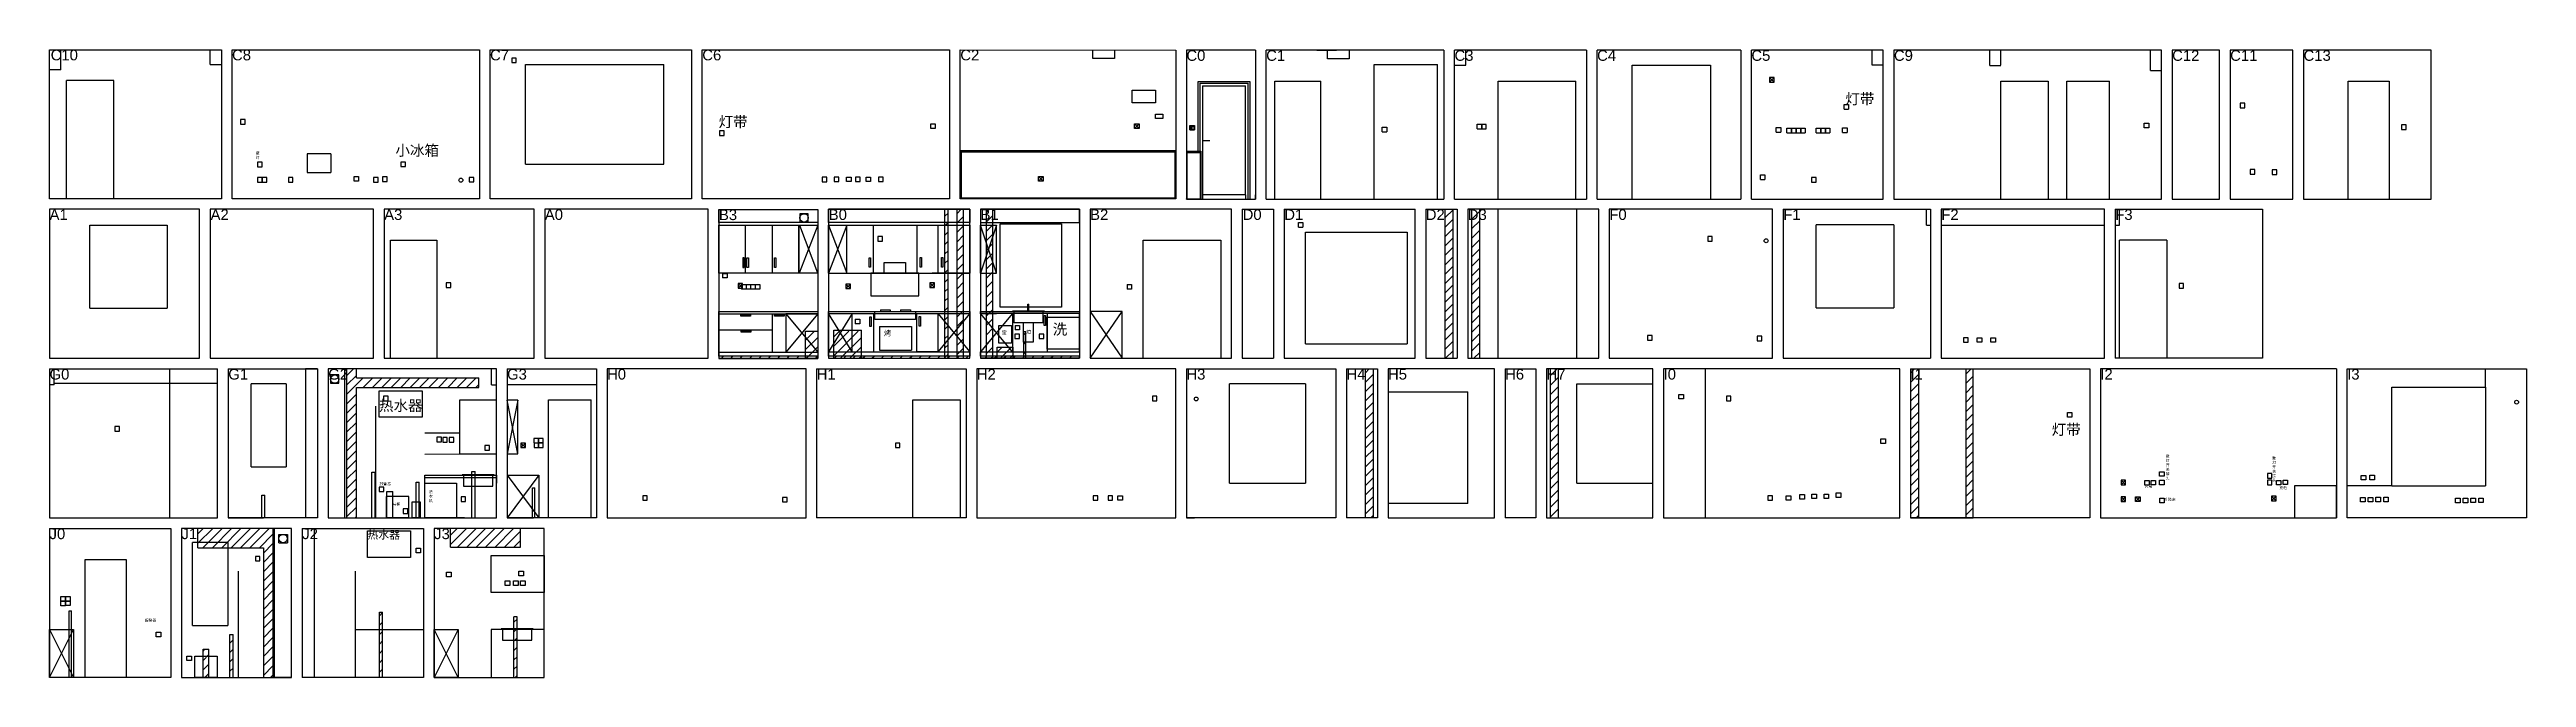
# Model space of a CAD drawing. Header units: inches. Extents: x -7.9 to 38.6, y 2.2 to 14.
import ezdxf

# ---------------------------------------------------------------- set-up
doc = ezdxf.new("R2010")
doc.units = ezdxf.units.IN
doc.header["$MEASUREMENT"] = 0
for name, color, linetype in [('A', 7, 'Continuous'), ('B', 7, 'Continuous'), ('B-d', 7, 'Continuous'), ('B-el', 7, 'Continuous'), ('C', 7, 'Continuous'), ('C-el', 7, 'Continuous'), ('D', 7, 'Continuous'), ('D-el', 7, 'Continuous'), ('F', 7, 'Continuous'), ('G', 7, 'Continuous'), ('G-d', 7, 'Continuous'), ('G-el', 7, 'Continuous'), ('H', 7, 'Continuous'), ('I', 7, 'Continuous'), ('I-el', 7, 'Continuous'), ('J', 7, 'Continuous'), ('J-d', 7, 'Continuous'), ('J-el', 7, 'Continuous')]:
    doc.layers.add(name, color=color, linetype=linetype)
doc.styles.get("Standard").update_dxf_attribs({"font": 'Arial.ttf'})
pattern_1 = [(45, (2.06, 0), (-0.0883883, 0.0883883), [])]

msp = doc.modelspace()

# ---------------------------------------------------------------- texts
at = {"layer": 'A', "char_height": 0.2, "attachment_point": 1}
for s, insert in [('A1', (-7.939, 11.028)), ('A2', (-4.912, 11.028)), ('A3', (-1.649, 11.028)), ('A0', (1.371, 11.028))]:
    msp.add_mtext_dynamic_manual_height_columns(s, width=0.10444, gutter_width=1, heights=[0], dxfattribs=dict(at, insert=insert))
at = {"layer": 'B', "char_height": 0.2, "attachment_point": 1}
for s, insert in [('B3', (4.644, 11.025)), ('B0', (6.708, 11.028)), ('B1', (9.561, 11.028)), ('B2', (11.621, 11.028))]:
    msp.add_mtext_dynamic_manual_height_columns(s, width=0.10444, gutter_width=1, heights=[0], dxfattribs=dict(at, insert=insert))
at = {"layer": 'B-d', "color": 3, "attachment_point": 1}
for s, width, insert, char_height in [('{\\fArial Unicode MS|b0|i0|c134|p0;洗}', 0.17371, (10.919, 8.874), 0.2), ('{\\fArial Unicode MS|b0|i0|c134|p0;烤}', 0.07559, (7.743, 8.75), 0.1)]:
    msp.add_mtext_dynamic_manual_height_columns(s, width=width, gutter_width=1, heights=[0], dxfattribs=dict(at, insert=insert, char_height=char_height))
at = {"layer": 'B-d', "color": 3, "char_height": 0.07, "attachment_point": 1}
for s, insert in [('{\\fArial Unicode MS|b0|i0|c134|p0;宝}', (9.956, 8.744)), ('{\\fArial Unicode MS|b0|i0|c134|p0;垃}', (10.418, 8.756))]:
    msp.add_mtext(s, dxfattribs=dict(at, insert=insert))
at = {"layer": 'C', "char_height": 0.2, "attachment_point": 1}
for s, insert in [('C10', (-7.918, 14.028)), ('C8', (-4.509, 14.028)), ('C7', (0.341, 14.028)), ('C6', (4.331, 14.028)), ('C2', (9.181, 14.028)), ('C0', (13.431, 14.019)), ('C1', (14.931, 14.019)), ('C3', (18.471, 14.019)), ('C4', (21.151, 14.019)), ('C5', (24.051, 14.019)), ('C9', (26.731, 14.019)), ('C12', (31.961, 14.019)), ('C11', (33.051, 14.019)), ('C13', (34.431, 14.019))]:
    msp.add_mtext_dynamic_manual_height_columns(s, width=0.10444, gutter_width=1, heights=[0], dxfattribs=dict(at, insert=insert))
at = {"layer": 'C-el', "color": 4, "char_height": 0.2, "attachment_point": 1}
for s, insert in [('{\\fArial Unicode MS|b0|i0|c134|p0;灯带}', (4.637, 12.774)), ('{\\fArial Unicode MS|b0|i0|c134|p0;小冰箱}', (-1.437, 12.236))]:
    msp.add_mtext(s, dxfattribs=dict(at, insert=insert))
at = {"layer": 'C-el', "color": 4, "insert": (-4.061, 12.109), "char_height": 0.05, "attachment_point": 1}
msp.add_mtext_dynamic_manual_height_columns('{\\fArial Unicode MS|b0|i0|c134|p0;壁灯}', width=0.04359, gutter_width=1, heights=[0], dxfattribs=at)
at = {"layer": 'D', "char_height": 0.2, "attachment_point": 1}
for s, insert in [('D0', (14.488, 11.028)), ('D1', (15.271, 11.028)), ('D2', (17.931, 11.028)), ('D3', (18.721, 11.028))]:
    msp.add_mtext_dynamic_manual_height_columns(s, width=0.10444, gutter_width=1, heights=[0], dxfattribs=dict(at, insert=insert))
at = {"layer": 'D-el', "color": 4, "insert": (25.816, 13.203), "char_height": 0.2, "attachment_point": 1}
msp.add_mtext('{\\fArial Unicode MS|b0|i0|c134|p0;灯带}', dxfattribs=at)
at = {"layer": 'F', "char_height": 0.2, "attachment_point": 1}
for s, insert in [('F0', (21.381, 11.028)), ('F1', (24.651, 11.028)), ('F2', (27.621, 11.028)), ('F3', (30.891, 11.028))]:
    msp.add_mtext_dynamic_manual_height_columns(s, width=0.10444, gutter_width=1, heights=[0], dxfattribs=dict(at, insert=insert))
at = {"layer": 'G', "char_height": 0.2, "attachment_point": 1}
for s, insert in [('G0', (-7.939, 8.028)), ('G1', (-4.579, 8.028)), ('G2', (-2.699, 8.028)), ('G3', (0.661, 8.028))]:
    msp.add_mtext_dynamic_manual_height_columns(s, width=0.10444, gutter_width=1, heights=[0], dxfattribs=dict(at, insert=insert))
at = {"layer": 'G-d', "color": 3, "attachment_point": 1}
for s, insert, char_height in [('{\\fArial Unicode MS|b0|i0|c134|p0;热水器}', (-1.745, 7.44), 0.2), ('{\\fArial Unicode MS|b0|i0|c134|p0;马桶}', (-1.489, 5.512), 0.05)]:
    msp.add_mtext(s, dxfattribs=dict(at, insert=insert, char_height=char_height))
at = {"layer": 'G-d', "color": 3, "insert": (-0.806, 5.742), "char_height": 0.05, "attachment_point": 1}
msp.add_mtext_dynamic_manual_height_columns('{\\fArial Unicode MS|b0|i0|c134|p0;洗衣机}', width=0.11918, gutter_width=1, heights=[0], dxfattribs=at)
at = {"layer": 'G-el', "color": 4, "insert": (-1.734, 5.894), "char_height": 0.05, "attachment_point": 1}
msp.add_mtext('{\\fArial Unicode MS|b0|i0|c134|p0;报警器}', dxfattribs=at)
at = {"layer": 'H', "char_height": 0.2, "attachment_point": 1}
for s, insert in [('H0', (2.541, 8.028)), ('H1', (6.481, 8.028)), ('H2', (9.491, 8.028)), ('H3', (13.431, 8.028)), ('H4', (16.441, 8.028)), ('H5', (17.221, 8.028)), ('H6', (19.421, 8.028)), ('H7', (20.201, 8.028))]:
    msp.add_mtext_dynamic_manual_height_columns(s, width=0.10444, gutter_width=1, heights=[0], dxfattribs=dict(at, insert=insert))
at = {"layer": 'I', "char_height": 0.2, "attachment_point": 1}
for s, insert in [('I0', (22.401, 8.028)), ('I1', (27.041, 8.028)), ('I2', (30.611, 8.028)), ('I3', (35.251, 8.028))]:
    msp.add_mtext_dynamic_manual_height_columns(s, width=0.10444, gutter_width=1, heights=[0], dxfattribs=dict(at, insert=insert))
at = {"layer": 'I-el', "color": 4, "attachment_point": 1}
for s, insert, char_height in [('{\\fArial Unicode MS|b0|i0|c134|p0;灯带}', (29.696, 6.989), 0.2), ('{\\fArial Unicode MS|b0|i0|c134|p0;充电}', (31.445, 5.844), 0.05), ('{\\fArial Unicode MS|b0|i0|c134|p0;升降床}', (31.813, 5.599), 0.05), ('{\\fArial Unicode MS|b0|i0|c134|p0;充电}', (33.976, 5.817), 0.05)]:
    msp.add_mtext(s, dxfattribs=dict(at, insert=insert, char_height=char_height))
at = {"layer": 'I-el', "color": 4, "char_height": 0.05, "attachment_point": 1}
for insert in [(31.842, 6.414), (33.843, 6.378)]:
    msp.add_mtext_dynamic_manual_height_columns('{\\fArial Unicode MS|b0|i0|c134|p0;壁灯开关接头}', width=0.01625, gutter_width=1, heights=[0], dxfattribs=dict(at, insert=insert))
at = {"layer": 'J', "char_height": 0.2, "attachment_point": 1}
for s, insert in [('J0', (-7.939, 5.028)), ('J1', (-5.459, 5.028)), ('J2', (-3.189, 5.028)), ('J3', (-0.709, 5.028))]:
    msp.add_mtext_dynamic_manual_height_columns(s, width=0.10444, gutter_width=1, heights=[0], dxfattribs=dict(at, insert=insert))
at = {"layer": 'J-d', "color": 3, "insert": (-1.964, 4.986), "char_height": 0.15, "attachment_point": 1}
msp.add_mtext('{\\fArial Unicode MS|b0|i0|c134|p0;热水器}', dxfattribs=at)
at = {"layer": 'J-el', "color": 4, "insert": (-6.146, 3.326), "char_height": 0.05, "attachment_point": 1}
msp.add_mtext('{\\fArial Unicode MS|b0|i0|c134|p0;报警器}', dxfattribs=at)

# ---------------------------------------------------------------- hatches: boundary and pattern name
at = {"layer": 'B'}
h = msp.add_hatch(dxfattribs=at)
h.set_pattern_fill('ANSI31', color=256)
h.set_pattern_definition(pattern_1)
h.paths.add_polyline_path([(8.951, 8.228), (8.951, 11.028), (8.891, 11.028), (8.891, 8.228)])
h.paths.add_polyline_path([(9.241, 11.028), (9.121, 11.028), (9.121, 8.228), (9.241, 8.228)])
h = msp.add_hatch(dxfattribs=at)
h.set_pattern_fill('ANSI31', color=256)
h.set_pattern_definition(pattern_1)
h.paths.add_polyline_path([(9.671, 8.228), (9.791, 8.228), (9.791, 11.028), (9.671, 11.028)])
h.paths.add_polyline_path([(9.492, 10.719), (9.933, 10.719), (9.933, 11.131), (9.492, 11.131)], flags=9)
h = msp.add_hatch(dxfattribs=at)
h.set_pattern_fill('ANSI31', color=256)
h.set_pattern_definition([(45, (-7.77713, -0.00363), (-0.08838835, 0.08838835), [])])
h.paths.add_polyline_path([(6.274, 8.225), (6.504, 8.225), (6.504, 8.735), (6.274, 8.735)])
h = msp.add_hatch(dxfattribs=at)
h.set_pattern_fill('ANSI31', color=256)
h.set_pattern_definition(pattern_1)
h.paths.add_polyline_path([(7.321, 8.738), (6.801, 8.738), (6.801, 8.228), (7.321, 8.228)])
h = msp.add_hatch(dxfattribs=at)
h.set_pattern_fill('ANSI31', color=256)
h.set_pattern_definition(pattern_1)
h.paths.add_polyline_path([(9.871, 8.438), (9.871, 8.228), (10.171, 8.228), (10.171, 8.438)])
h.paths.add_polyline_path([(10.371, 8.228), (10.411, 8.228), (10.411, 8.728), (10.371, 8.728)])
at = {"layer": 'B-d'}
h = msp.add_hatch(dxfattribs=at)
h.set_pattern_fill('ANSI31', color=1)
h.paths.add_polyline_path([(6.504, 8.265), (4.644, 8.265), (4.644, 8.225), (6.504, 8.225)])
h = msp.add_hatch(dxfattribs=at)
h.set_pattern_fill('ANSI31', color=1)
h.paths.add_polyline_path([(9.361, 8.228), (9.361, 8.268), (6.701, 8.268), (6.701, 8.228)])
h = msp.add_hatch(dxfattribs=at)
h.set_pattern_fill('ANSI31', color=1)
h.paths.add_polyline_path([(11.421, 8.268), (9.561, 8.268), (9.561, 8.228), (11.421, 8.228)])
at = {"layer": 'D'}
h = msp.add_hatch(dxfattribs=at)
h.set_pattern_fill('ANSI31', color=256)
h.paths.add_polyline_path([(18.446, 11.028), (18.296, 11.028), (18.296, 8.228), (18.371, 8.228), (18.446, 8.228)])
h = msp.add_hatch(dxfattribs=at)
h.set_pattern_fill('ANSI31', color=256)
h.paths.add_polyline_path([(18.946, 11.028), (18.796, 11.028), (18.796, 8.228), (18.946, 8.228)])
h.paths.add_polyline_path([(18.652, 10.719), (19.109, 10.719), (19.109, 11.131), (18.652, 11.131)], flags=9)
at = {"layer": 'G'}
h = msp.add_hatch(dxfattribs=at)
h.set_pattern_fill('ANSI31', color=256)
h.paths.add_polyline_path([(0.131, 7.858), (-2.169, 7.858), (-2.169, 8.028), (-2.349, 8.028), (-2.349, 5.228), (-2.169, 5.228), (-2.169, 7.678), (0.131, 7.678)])
at = {"layer": 'H'}
h = msp.add_hatch(dxfattribs=at)
h.set_pattern_fill('ANSI31', color=256)
h.paths.add_polyline_path([(16.946, 8.028), (16.796, 8.028), (16.796, 5.228), (16.946, 5.228)])
h = msp.add_hatch(dxfattribs=at)
h.set_pattern_fill('ANSI31', color=256)
h.paths.add_polyline_path([(20.426, 8.028), (20.276, 8.028), (20.276, 5.228), (20.426, 5.228)])
h.paths.add_polyline_path([(20.129, 7.719), (20.587, 7.719), (20.587, 8.131), (20.129, 8.131)], flags=9)
at = {"layer": 'I'}
h = msp.add_hatch(dxfattribs=at)
h.set_pattern_fill('ANSI31', color=6)
h.paths.add_polyline_path([(27.191, 8.028), (27.041, 8.028), (27.041, 5.228), (27.191, 5.228)])
h.paths.add_polyline_path([(28.221, 8.028), (28.081, 8.028), (28.081, 5.228), (28.221, 5.228)])
h.paths.add_polyline_path([(26.966, 7.719), (27.298, 7.719), (27.298, 8.131), (26.966, 8.131)], flags=9)
at = {"layer": 'J'}
h = msp.add_hatch(dxfattribs=at)
h.set_pattern_fill('ANSI31', color=256)
h.paths.add_polyline_path([(-3.739, 5.028), (-5.149, 5.028), (-5.149, 4.768), (-4.589, 4.768), (-4.589, 4.668), (-3.919, 4.668), (-3.919, 2.228), (-3.739, 2.228)])
h.paths.add_polyline_path([(-4.589, 4.768), (-5.149, 4.768), (-5.149, 4.668), (-4.589, 4.668)], flags=17)
h = msp.add_hatch(dxfattribs=at)
h.set_pattern_fill('ANSI31', color=256)
h.paths.add_polyline_path([(0.911, 5.028), (-0.399, 5.028), (-0.399, 4.678), (0.911, 4.678)])
h = msp.add_hatch(dxfattribs=at)
h.set_pattern_fill('ANSI31', color=256)
h.paths.add_polyline_path([(-1.679, 3.454), (-1.739, 3.454), (-1.739, 2.228), (-1.679, 2.228)])
h = msp.add_hatch(dxfattribs=at)
h.set_pattern_fill('ANSI31', color=256)
h.paths.add_polyline_path([(0.851, 3.367), (0.791, 3.367), (0.791, 2.228), (0.851, 2.228)])
h = msp.add_hatch(dxfattribs=at)
h.set_pattern_fill('ANSI31', color=256)
h.paths.add_polyline_path([(-4.489, 3.036), (-4.549, 3.036), (-4.549, 2.228), (-4.489, 2.228)])
h = msp.add_hatch(dxfattribs=at)
h.set_pattern_fill('ANSI31', color=256)
h.paths.add_polyline_path([(-4.944, 2.759), (-5.054, 2.759), (-5.054, 2.228), (-4.944, 2.228)])

# ---------------------------------------------------------------- linework, layer by layer
at = {"layer": 'A'}
for p, q in [((-5.119, 11.028), (-7.939, 11.028)), ((-7.939, 11.028), (-7.939, 8.228)), ((-7.179, 9.168), (-7.179, 10.728)), ((-7.179, 10.728), (-5.729, 10.728)), ((-5.729, 10.728), (-5.729, 9.168)), ((-5.119, 8.228), (-5.119, 11.028)), ((-1.849, 11.028), (-4.919, 11.028)), ((-4.919, 11.028), (-4.919, 8.228)), ((-1.849, 8.228), (-1.849, 11.028)), ((1.171, 11.028), (-1.649, 11.028)), ((-1.649, 11.028), (-1.649, 8.228)), ((1.171, 8.228), (1.171, 11.028)), ((4.441, 11.028), (1.371, 11.028)), ((1.371, 11.028), (1.371, 8.228)), ((4.441, 8.228), (4.441, 11.028)), ((-1.529, 8.228), (-1.529, 10.448)), ((-1.529, 10.448), (-0.659, 10.448)), ((-0.659, 10.448), (-0.659, 8.228)), ((-7.179, 9.168), (-5.729, 9.168)), ((-7.939, 8.228), (-5.119, 8.228)), ((-4.919, 8.228), (-1.849, 8.228)), ((-1.649, 8.228), (1.171, 8.228)), ((1.371, 8.228), (4.441, 8.228))]:
    msp.add_line(p, q, dxfattribs=at)
at = {"layer": 'A', "color": 1}
for p, q in [((-0.398, 9.644), (-0.484, 9.644)), ((-0.484, 9.644), (-0.484, 9.558)), ((-0.484, 9.558), (-0.398, 9.558)), ((-0.398, 9.558), (-0.398, 9.644))]:
    msp.add_line(p, q, dxfattribs=at)
at = {"layer": 'B'}
for p, q in [((4.644, 11.025), (6.504, 11.025)), ((4.644, 11.025), (4.644, 8.225)), ((6.324, 10.946), (6.164, 10.946)), ((6.164, 10.946), (6.164, 10.786)), ((6.164, 10.786), (6.324, 10.786)), ((6.324, 10.786), (6.324, 10.946)), ((6.504, 11.025), (6.504, 8.225)), ((9.361, 11.028), (6.701, 11.028)), ((6.701, 11.028), (6.701, 8.228)), ((8.891, 8.228), (8.891, 11.028)), ((8.951, 8.228), (8.951, 11.028)), ((9.121, 8.228), (9.121, 11.028)), ((9.241, 8.228), (9.241, 11.028)), ((9.361, 8.228), (9.361, 11.028)), ((9.561, 11.028), (11.421, 11.028)), ((9.561, 11.028), (9.561, 8.228)), ((9.671, 8.228), (9.671, 11.028)), ((9.791, 8.228), (9.791, 11.028)), ((9.931, 9.188), (9.931, 10.758)), ((9.931, 10.758), (11.081, 10.758)), ((11.081, 10.758), (11.081, 9.188)), ((11.421, 11.028), (11.421, 8.228)), ((14.281, 11.028), (11.621, 11.028)), ((11.621, 11.028), (11.621, 8.228)), ((14.281, 8.228), (14.281, 11.028)), ((12.621, 8.228), (12.621, 10.448)), ((12.621, 10.448), (14.081, 10.448)), ((14.081, 10.448), (14.081, 8.228)), ((11.081, 9.188), (9.931, 9.188)), ((6.274, 8.225), (6.274, 8.735)), ((6.274, 8.735), (6.504, 8.735)), ((6.801, 8.758), (7.321, 8.758)), ((6.801, 8.228), (6.801, 8.758)), ((7.321, 8.228), (7.321, 8.758)), ((9.871, 8.228), (9.871, 8.438)), ((9.871, 8.438), (10.171, 8.438)), ((10.171, 8.438), (10.171, 8.228)), ((10.371, 8.728), (10.371, 8.228)), ((10.411, 8.728), (10.371, 8.728)), ((10.411, 8.228), (10.411, 8.728)), ((6.504, 8.225), (4.644, 8.225)), ((6.701, 8.228), (9.361, 8.228)), ((11.421, 8.228), (9.561, 8.228)), ((11.621, 8.228), (14.281, 8.228))]:
    msp.add_line(p, q, dxfattribs=at)
at = {"layer": 'B', "color": 1}
for p, q in [((7.717, 10.514), (7.631, 10.514)), ((7.631, 10.514), (7.631, 10.428)), ((7.631, 10.428), (7.717, 10.428)), ((7.717, 10.428), (7.717, 10.514)), ((5.09, 9.631), (5.004, 9.631)), ((5.004, 9.631), (5.004, 9.545)), ((5.004, 9.545), (5.09, 9.545)), ((5.09, 9.545), (5.09, 9.631)), ((7.117, 9.624), (7.031, 9.624)), ((7.031, 9.624), (7.031, 9.538)), ((7.031, 9.538), (7.117, 9.538)), ((7.117, 9.538), (7.117, 9.624)), ((8.697, 9.644), (8.611, 9.644)), ((8.611, 9.644), (8.611, 9.558)), ((8.611, 9.558), (8.697, 9.558)), ((8.697, 9.558), (8.697, 9.644))]:
    msp.add_line(p, q, dxfattribs=at)
at = {"layer": 'B'}
msp.add_circle((6.244, 10.866), 0.08, dxfattribs=at)
at = {"layer": 'B-d'}
for p, q in [((4.644, 11.025), (6.504, 11.025)), ((4.644, 10.778), (4.644, 11.025)), ((6.504, 10.778), (4.644, 10.778)), ((4.644, 9.828), (4.644, 10.728)), ((4.644, 10.728), (6.504, 10.728)), ((5.144, 9.828), (5.144, 10.728)), ((5.144, 10.728), (5.644, 10.728)), ((5.644, 10.728), (5.644, 9.828)), ((6.144, 9.828), (6.144, 10.728)), ((6.154, 9.828), (6.154, 10.728)), ((6.504, 10.728), (6.154, 9.828)), ((6.504, 9.828), (6.164, 10.725)), ((6.504, 11.025), (6.504, 10.778)), ((6.504, 10.728), (6.504, 9.828)), ((6.701, 10.778), (6.701, 11.028)), ((6.701, 11.028), (9.361, 11.028)), ((9.361, 10.778), (6.701, 10.778)), ((6.701, 9.828), (6.701, 10.728)), ((6.701, 10.728), (9.361, 10.728)), ((7.051, 10.728), (6.701, 9.828)), ((6.701, 10.728), (7.051, 9.828)), ((7.051, 9.828), (7.051, 10.728)), ((7.551, 9.828), (7.551, 10.728)), ((8.361, 10.728), (8.361, 9.828)), ((8.761, 10.728), (8.761, 9.828)), ((9.361, 11.028), (9.361, 10.778)), ((9.361, 10.728), (9.361, 9.828)), ((11.421, 11.028), (9.561, 11.028)), ((9.561, 11.028), (9.561, 10.778)), ((9.561, 10.778), (11.421, 10.778)), ((9.561, 9.828), (9.561, 10.728)), ((9.561, 10.728), (9.861, 10.728)), ((9.861, 10.728), (9.561, 9.827)), ((9.861, 9.827), (9.561, 10.728)), ((9.861, 9.825), (9.861, 10.728)), ((11.421, 10.778), (11.421, 11.028)), ((6.504, 9.828), (4.644, 9.828)), ((5.091, 10.119), (5.091, 9.937)), ((5.118, 10.119), (5.091, 10.119)), ((5.091, 9.937), (5.118, 9.937)), ((5.118, 9.937), (5.118, 10.119)), ((5.17, 9.937), (5.17, 10.119)), ((5.17, 10.119), (5.197, 10.119)), ((5.197, 9.937), (5.17, 9.937)), ((5.197, 10.119), (5.197, 9.937)), ((5.689, 9.937), (5.689, 10.119)), ((5.689, 10.119), (5.716, 10.119)), ((5.716, 9.937), (5.689, 9.937)), ((5.716, 10.119), (5.716, 9.937)), ((6.701, 9.828), (9.361, 9.828)), ((7.465, 9.938), (7.465, 10.119)), ((7.465, 10.119), (7.492, 10.119)), ((7.492, 9.938), (7.465, 9.938)), ((7.492, 10.119), (7.492, 9.938)), ((8.426, 9.941), (8.426, 10.123)), ((8.426, 10.123), (8.453, 10.123)), ((8.453, 9.941), (8.426, 9.941)), ((8.453, 10.123), (8.453, 9.941)), ((9.051, 9.828), (8.651, 9.828)), ((8.827, 9.938), (8.827, 10.12)), ((8.827, 10.12), (8.854, 10.12)), ((8.854, 9.938), (8.827, 9.938)), ((8.854, 10.12), (8.854, 9.938)), ((9.361, 9.828), (9.051, 9.828)), ((9.561, 9.828), (9.861, 9.825)), ((4.644, 9.065), (4.644, 9.105)), ((4.644, 9.105), (6.504, 9.105)), ((4.644, 8.345), (4.644, 9.065)), ((4.644, 9.065), (6.504, 9.065)), ((4.644, 9.065), (4.644, 8.765)), ((5.057, 9.045), (5.239, 9.045)), ((5.057, 9.018), (5.057, 9.045)), ((5.239, 9.018), (5.057, 9.018)), ((5.239, 9.045), (5.239, 9.018)), ((5.644, 9.065), (5.644, 8.345)), ((5.687, 9.048), (5.868, 9.048)), ((5.687, 9.021), (5.687, 9.048)), ((5.868, 9.021), (5.687, 9.021)), ((5.868, 9.048), (5.868, 9.021)), ((6.504, 9.065), (5.904, 9.065)), ((5.904, 9.065), (5.904, 8.345)), ((6.504, 9.065), (5.904, 8.345)), ((5.904, 9.065), (6.504, 8.345)), ((6.504, 9.105), (6.504, 9.065)), ((6.504, 9.065), (6.504, 8.345)), ((6.701, 9.068), (6.701, 9.108)), ((6.701, 9.108), (9.361, 9.108)), ((6.701, 8.348), (6.701, 9.068)), ((6.701, 9.068), (9.361, 9.068)), ((7.151, 9.068), (6.701, 8.348)), ((7.151, 8.348), (6.701, 9.068)), ((7.151, 8.348), (7.151, 9.068)), ((7.481, 8.824), (7.481, 9.006)), ((7.481, 9.006), (7.508, 9.006)), ((7.508, 9.006), (7.508, 8.824)), ((7.551, 9.068), (7.551, 8.348)), ((8.361, 8.348), (8.361, 9.068)), ((8.407, 8.831), (8.407, 9.012)), ((8.407, 9.012), (8.434, 9.012)), ((8.434, 9.012), (8.434, 8.831)), ((8.761, 9.068), (8.761, 8.348)), ((9.361, 9.068), (8.761, 8.348)), ((8.761, 9.068), (9.361, 8.348)), ((9.361, 9.108), (9.361, 9.068)), ((9.361, 9.068), (9.361, 8.348)), ((9.561, 9.068), (9.561, 9.108)), ((9.561, 9.108), (11.421, 9.108)), ((11.421, 9.068), (9.561, 9.068)), ((9.561, 9.068), (9.561, 8.348)), ((9.561, 9.068), (9.861, 9.068)), ((10.161, 9.068), (9.561, 8.348)), ((10.161, 8.348), (9.561, 9.068)), ((10.161, 9.068), (10.161, 8.348)), ((10.757, 8.847), (10.757, 9.029)), ((10.757, 9.029), (10.784, 9.029)), ((10.784, 8.847), (10.757, 8.847)), ((10.784, 9.029), (10.784, 8.847)), ((10.813, 9.068), (10.813, 8.348)), ((11.421, 9.108), (11.421, 9.068)), ((11.421, 8.348), (11.421, 9.068)), ((12.221, 9.108), (11.621, 9.108)), ((11.621, 9.108), (11.621, 9.108)), ((11.621, 9.108), (11.621, 8.228)), ((11.621, 8.228), (12.221, 9.108)), ((11.621, 9.108), (12.221, 8.228)), ((12.221, 8.228), (12.221, 9.108)), ((4.644, 8.765), (5.644, 8.765)), ((5.062, 8.744), (5.243, 8.744)), ((5.062, 8.717), (5.062, 8.744)), ((5.243, 8.717), (5.062, 8.717)), ((5.243, 8.744), (5.243, 8.717)), ((7.508, 8.824), (7.481, 8.824)), ((8.434, 8.831), (8.407, 8.831)), ((4.644, 8.265), (4.644, 8.345)), ((4.644, 8.345), (6.504, 8.345)), ((6.504, 8.345), (6.504, 8.265)), ((6.701, 8.268), (6.701, 8.348)), ((6.701, 8.348), (9.361, 8.348)), ((8.761, 8.348), (8.361, 8.348)), ((9.361, 8.348), (9.361, 8.268)), ((9.561, 8.268), (9.561, 8.348)), ((9.561, 8.348), (11.421, 8.348)), ((11.421, 8.348), (11.421, 8.268)), ((11.621, 8.228), (12.221, 8.228))]:
    msp.add_line(p, q, dxfattribs=at)
at = {"layer": 'B-d', "color": 3}
for p, q in [((7.501, 9.829), (7.501, 9.399)), ((8.401, 9.829), (7.501, 9.829)), ((7.751, 9.829), (7.751, 10.029)), ((7.751, 10.029), (8.151, 10.029)), ((8.151, 10.029), (8.151, 9.829)), ((8.401, 9.399), (8.401, 9.829)), ((7.501, 9.399), (8.401, 9.399)), ((7.577, 9.107), (8.337, 9.107)), ((7.577, 8.957), (7.577, 9.107)), ((8.337, 8.957), (7.577, 8.957)), ((7.681, 9.136), (7.862, 9.136)), ((7.681, 9.136), (7.681, 9.107)), ((7.862, 9.136), (7.862, 9.107)), ((8.06, 9.136), (8.242, 9.136)), ((8.06, 9.136), (8.06, 9.107)), ((8.242, 9.136), (8.242, 9.107)), ((8.337, 9.107), (8.337, 8.957)), ((10.762, 9.112), (10.162, 9.112)), ((10.162, 9.112), (10.162, 9.109)), ((10.762, 9.109), (10.162, 9.109)), ((10.187, 9.109), (10.187, 8.897)), ((10.737, 8.897), (10.187, 8.897)), ((10.37, 8.898), (10.55, 8.898)), ((10.37, 8.528), (10.37, 8.898)), ((10.452, 9.112), (10.452, 9.247)), ((10.452, 9.247), (10.472, 9.247)), ((10.472, 9.112), (10.472, 9.247)), ((10.55, 8.898), (10.55, 8.528)), ((10.737, 8.897), (10.737, 9.109)), ((10.762, 9.109), (10.762, 9.112)), ((10.813, 9.002), (11.413, 9.002)), ((10.813, 8.402), (10.813, 9.002)), ((11.413, 9.002), (11.413, 8.402)), ((7.665, 8.828), (8.265, 8.828)), ((7.665, 8.828), (7.665, 8.378)), ((8.265, 8.828), (8.265, 8.378)), ((9.904, 8.844), (10.144, 8.844)), ((9.904, 8.514), (9.904, 8.844)), ((10.144, 8.514), (9.904, 8.514)), ((10.144, 8.844), (10.144, 8.514)), ((10.55, 8.528), (10.37, 8.528)), ((11.413, 8.402), (10.813, 8.402)), ((7.665, 8.378), (8.265, 8.378))]:
    msp.add_line(p, q, dxfattribs=at)
at = {"layer": 'B-d', "color": 1}
for p, q in [((6.504, 8.265), (4.644, 8.265)), ((4.644, 8.265), (4.644, 8.225)), ((4.644, 8.225), (6.504, 8.225)), ((6.504, 8.225), (6.504, 8.265)), ((9.361, 8.268), (6.701, 8.268)), ((6.701, 8.268), (6.701, 8.228)), ((6.701, 8.228), (9.361, 8.228)), ((9.361, 8.228), (9.361, 8.268)), ((11.421, 8.268), (9.561, 8.268)), ((9.561, 8.268), (9.561, 8.228)), ((9.561, 8.228), (11.421, 8.228)), ((11.421, 8.228), (11.421, 8.268))]:
    msp.add_line(p, q, dxfattribs=at)
at = {"layer": 'B-el', "color": 4}
for p, q in [((4.712, 9.824), (4.712, 9.738)), ((4.712, 9.824), (4.798, 9.824)), ((4.798, 9.824), (4.798, 9.738)), ((4.798, 9.738), (4.712, 9.738)), ((5.004, 9.631), (5.09, 9.545)), ((5.09, 9.631), (5.004, 9.545)), ((5.068, 9.616), (5.154, 9.616)), ((5.068, 9.616), (5.068, 9.53)), ((5.154, 9.53), (5.068, 9.53)), ((5.154, 9.616), (5.154, 9.53)), ((5.154, 9.616), (5.24, 9.616)), ((5.24, 9.53), (5.154, 9.53)), ((5.24, 9.616), (5.24, 9.53)), ((5.24, 9.616), (5.326, 9.616)), ((5.326, 9.53), (5.24, 9.53)), ((5.326, 9.616), (5.326, 9.53)), ((5.326, 9.616), (5.412, 9.616)), ((5.412, 9.53), (5.326, 9.53)), ((5.412, 9.616), (5.412, 9.53)), ((7.117, 9.624), (7.031, 9.538)), ((7.031, 9.624), (7.117, 9.538)), ((8.697, 9.644), (8.611, 9.558)), ((8.611, 9.644), (8.697, 9.558)), ((12.315, 9.614), (12.315, 9.528)), ((12.315, 9.614), (12.401, 9.614)), ((12.401, 9.528), (12.315, 9.528)), ((12.401, 9.614), (12.401, 9.528)), ((7.207, 8.964), (7.293, 8.964)), ((7.207, 8.964), (7.207, 8.878)), ((7.293, 8.878), (7.207, 8.878)), ((7.293, 8.964), (7.293, 8.878)), ((10.293, 8.684), (10.207, 8.684)), ((10.207, 8.684), (10.207, 8.598)), ((10.207, 8.598), (10.25, 8.598)), ((10.21, 8.846), (10.21, 8.76)), ((10.21, 8.846), (10.296, 8.846)), ((10.296, 8.76), (10.21, 8.76)), ((10.25, 8.598), (10.293, 8.598)), ((10.293, 8.598), (10.293, 8.684)), ((10.296, 8.846), (10.296, 8.76)), ((10.75, 8.684), (10.664, 8.684)), ((10.664, 8.684), (10.664, 8.598)), ((10.664, 8.598), (10.707, 8.598)), ((10.707, 8.598), (10.75, 8.598)), ((10.75, 8.598), (10.75, 8.684))]:
    msp.add_line(p, q, dxfattribs=at)
at = {"layer": 'C'}
for p, q in [((-7.939, 11.228), (-7.939, 14.028)), ((-7.939, 14.028), (-4.709, 14.028)), ((-7.729, 13.648), (-7.729, 14.028)), ((-4.919, 13.748), (-4.919, 14.028)), ((-4.709, 14.028), (-4.709, 11.228)), ((-4.509, 11.228), (-4.509, 14.028)), ((-4.509, 14.028), (0.141, 14.028)), ((0.141, 14.028), (0.141, 11.228)), ((0.341, 11.228), (0.341, 14.028)), ((0.341, 14.028), (4.131, 14.028)), ((4.131, 14.028), (4.131, 11.228)), ((4.331, 11.228), (4.331, 14.028)), ((4.331, 14.028), (8.981, 14.028)), ((8.981, 14.028), (8.981, 11.228)), ((9.181, 11.228), (9.181, 14.028)), ((9.181, 14.028), (13.231, 14.019)), ((11.671, 13.862), (11.671, 14.023)), ((12.081, 14.022), (12.081, 13.862)), ((13.231, 14.019), (13.231, 11.228)), ((14.731, 14.019), (13.431, 14.019)), ((13.431, 14.019), (13.431, 11.219)), ((14.731, 14.019), (14.731, 11.219)), ((14.931, 11.219), (14.931, 14.019)), ((18.271, 14.019), (14.931, 14.019)), ((15.881, 14.019), (16.251, 14.019)), ((16.081, 13.859), (16.081, 14.019)), ((16.491, 14.019), (16.491, 13.859)), ((18.271, 14.019), (18.271, 11.219)), ((18.471, 11.219), (18.471, 14.019)), ((20.951, 14.019), (18.471, 14.019)), ((18.681, 13.739), (18.681, 14.019)), ((20.951, 14.019), (20.951, 11.219)), ((21.151, 11.219), (21.151, 14.019)), ((23.851, 14.019), (21.151, 14.019)), ((23.851, 14.019), (23.851, 11.219)), ((24.051, 11.219), (24.051, 14.019)), ((26.531, 14.019), (24.051, 14.019)), ((26.321, 13.739), (26.321, 14.019)), ((26.531, 11.219), (26.531, 14.019)), ((31.761, 14.019), (26.731, 14.019)), ((26.731, 14.019), (26.731, 11.219)), ((28.531, 13.729), (28.531, 14.019)), ((28.741, 13.739), (28.741, 14.019)), ((31.551, 13.639), (31.551, 14.019)), ((31.761, 11.219), (31.761, 14.019)), ((32.851, 14.019), (31.961, 14.019)), ((31.961, 14.019), (31.961, 11.219)), ((32.851, 11.219), (32.851, 14.019)), ((34.231, 14.019), (33.051, 14.019)), ((33.051, 14.019), (33.051, 11.219)), ((34.231, 11.219), (34.231, 14.019)), ((36.831, 14.019), (34.431, 14.019)), ((34.431, 14.019), (34.431, 11.219)), ((36.831, 11.219), (36.831, 14.019)), ((-7.729, 13.648), (-7.939, 13.648)), ((-4.919, 13.748), (-4.709, 13.748)), ((1.011, 11.878), (1.011, 13.748)), ((1.011, 11.878), (1.011, 13.748)), ((1.011, 13.748), (3.611, 13.748)), ((3.611, 11.878), (3.611, 13.748)), ((12.081, 13.862), (11.671, 13.862)), ((16.491, 13.859), (16.081, 13.859)), ((16.961, 11.219), (16.961, 13.749)), ((16.961, 11.219), (16.961, 13.749)), ((16.961, 13.749), (18.151, 13.749)), ((18.151, 11.219), (18.151, 13.749)), ((18.471, 13.739), (18.681, 13.739)), ((21.811, 11.219), (21.811, 13.739)), ((21.811, 11.219), (21.811, 13.739)), ((21.811, 13.739), (23.281, 13.739)), ((23.281, 13.739), (23.281, 11.219)), ((26.531, 13.739), (26.321, 13.739)), ((28.531, 13.729), (28.741, 13.729)), ((31.551, 13.639), (31.761, 13.639)), ((-7.619, 11.228), (-7.619, 13.448)), ((-6.729, 13.448), (-7.619, 13.448)), ((-6.729, 11.228), (-6.729, 13.448)), ((12.411, 13.028), (12.411, 13.268)), ((12.411, 13.268), (12.851, 13.268)), ((12.851, 13.268), (12.851, 13.028)), ((13.651, 12.119), (13.651, 13.429)), ((13.651, 13.429), (14.621, 13.429)), ((14.621, 13.429), (14.621, 11.219)), ((15.091, 11.219), (15.091, 13.439)), ((15.091, 11.219), (15.091, 13.439)), ((15.091, 13.439), (15.961, 13.439)), ((15.961, 11.219), (15.961, 13.439)), ((19.291, 11.219), (19.291, 13.439)), ((19.291, 13.439), (20.751, 13.439)), ((20.751, 11.219), (20.751, 13.439)), ((28.741, 11.219), (28.741, 13.439)), ((28.741, 13.439), (29.631, 13.439)), ((29.631, 13.439), (29.631, 11.219)), ((29.981, 11.219), (29.981, 13.439)), ((29.981, 13.439), (30.781, 13.439)), ((30.781, 11.219), (30.781, 13.439)), ((35.271, 11.219), (35.271, 13.439)), ((35.271, 13.439), (36.041, 13.439)), ((36.041, 13.439), (36.041, 11.219)), ((12.851, 13.028), (12.411, 13.028)), ((13.231, 12.128), (9.181, 12.128)), ((13.431, 12.119), (13.701, 12.119)), ((13.701, 12.119), (13.701, 11.219)), ((1.011, 11.878), (3.611, 11.878)), ((13.231, 12.103), (9.181, 12.103)), ((9.196, 12.103), (9.196, 11.237)), ((13.216, 12.103), (13.216, 11.237)), ((13.431, 12.094), (13.701, 12.094)), ((13.44, 12.094), (13.44, 11.228)), ((13.692, 12.094), (13.692, 11.228)), ((-4.709, 11.228), (-7.939, 11.228)), ((0.141, 11.228), (-4.509, 11.228)), ((4.131, 11.228), (0.341, 11.228)), ((8.981, 11.228), (4.331, 11.228)), ((13.231, 11.237), (9.181, 11.237)), ((13.231, 11.228), (9.181, 11.228)), ((13.431, 11.219), (13.431, 11.228)), ((13.431, 11.228), (13.701, 11.228)), ((13.431, 11.219), (14.731, 11.219)), ((14.541, 11.299), (13.731, 11.299)), ((13.731, 11.299), (13.731, 11.219)), ((14.541, 11.299), (14.541, 11.219)), ((14.731, 11.219), (14.731, 11.299)), ((14.931, 11.219), (18.271, 11.219)), ((18.471, 11.219), (20.951, 11.219)), ((21.151, 11.219), (23.851, 11.219)), ((24.051, 11.219), (26.531, 11.219)), ((26.731, 11.219), (31.761, 11.219)), ((31.961, 11.219), (32.851, 11.219)), ((33.051, 11.219), (34.231, 11.219)), ((34.431, 11.219), (36.831, 11.219))]:
    msp.add_line(p, q, dxfattribs=at)
at = {"layer": 'C', "color": 1}
for p, q in [((24.477, 13.505), (24.391, 13.505)), ((24.391, 13.505), (24.391, 13.419)), ((24.477, 13.419), (24.477, 13.505)), ((24.391, 13.419), (24.477, 13.419)), ((8.625, 12.548), (8.625, 12.634)), ((8.625, 12.634), (8.711, 12.634)), ((8.711, 12.634), (8.711, 12.548)), ((12.455, 12.548), (12.455, 12.634)), ((12.455, 12.634), (12.541, 12.634)), ((12.541, 12.634), (12.541, 12.548)), ((12.851, 12.738), (12.851, 12.818)), ((12.851, 12.818), (12.991, 12.818)), ((12.991, 12.738), (12.851, 12.738)), ((12.991, 12.818), (12.991, 12.738)), ((19.067, 12.625), (18.981, 12.625)), ((18.981, 12.625), (18.981, 12.539)), ((19.067, 12.539), (19.067, 12.625)), ((31.435, 12.559), (31.435, 12.645)), ((31.435, 12.645), (31.521, 12.645)), ((31.521, 12.645), (31.521, 12.559)), ((36.357, 12.615), (36.271, 12.615)), ((36.271, 12.615), (36.271, 12.529)), ((36.357, 12.529), (36.357, 12.615)), ((8.711, 12.548), (8.625, 12.548)), ((12.541, 12.548), (12.455, 12.548)), ((18.981, 12.539), (19.067, 12.539)), ((31.521, 12.559), (31.435, 12.559)), ((36.271, 12.529), (36.357, 12.529)), ((-2.649, 12.068), (-3.099, 12.068)), ((-3.099, 12.068), (-3.099, 11.718)), ((-3.099, 11.718), (-2.649, 11.718)), ((-2.649, 12.068), (-2.649, 11.718)), ((-2.215, 11.558), (-2.215, 11.644)), ((-2.215, 11.644), (-2.129, 11.644)), ((-2.129, 11.644), (-2.129, 11.558)), ((10.651, 11.558), (10.651, 11.644)), ((10.651, 11.644), (10.737, 11.644)), ((10.737, 11.644), (10.737, 11.558)), ((-3.943, 11.624), (-4.029, 11.624)), ((-4.029, 11.624), (-4.029, 11.538)), ((-4.029, 11.538), (-3.943, 11.538)), ((-3.943, 11.538), (-3.943, 11.624)), ((-3.363, 11.624), (-3.449, 11.624)), ((-3.449, 11.624), (-3.449, 11.538)), ((-3.449, 11.538), (-3.363, 11.538)), ((-3.363, 11.538), (-3.363, 11.624)), ((-2.129, 11.558), (-2.215, 11.558)), ((-1.763, 11.624), (-1.849, 11.624)), ((-1.849, 11.624), (-1.849, 11.538)), ((-1.849, 11.538), (-1.763, 11.538)), ((-1.763, 11.538), (-1.763, 11.624)), ((7.041, 11.548), (7.041, 11.634)), ((7.041, 11.634), (7.127, 11.634)), ((7.127, 11.548), (7.041, 11.548)), ((7.127, 11.634), (7.127, 11.548)), ((7.299, 11.634), (7.213, 11.634)), ((7.213, 11.634), (7.213, 11.548)), ((7.213, 11.548), (7.299, 11.548)), ((7.299, 11.548), (7.299, 11.634)), ((7.409, 11.548), (7.409, 11.634)), ((7.409, 11.634), (7.495, 11.634)), ((7.495, 11.548), (7.409, 11.548)), ((7.495, 11.634), (7.495, 11.548)), ((7.731, 11.634), (7.645, 11.634)), ((7.645, 11.634), (7.645, 11.548)), ((7.645, 11.548), (7.731, 11.548)), ((7.731, 11.548), (7.731, 11.634)), ((10.737, 11.558), (10.651, 11.558)), ((25.267, 11.625), (25.181, 11.625)), ((25.181, 11.625), (25.181, 11.539)), ((25.181, 11.539), (25.267, 11.539)), ((25.267, 11.539), (25.267, 11.625))]:
    msp.add_line(p, q, dxfattribs=at)
at = {"layer": 'C', "color": 2}
for p, q in [((13.681, 13.399), (13.681, 12.119)), ((13.681, 13.399), (14.591, 13.399)), ((13.731, 13.349), (14.541, 13.349)), ((13.731, 13.349), (13.731, 11.299)), ((14.541, 11.299), (14.541, 13.349)), ((14.591, 11.219), (14.591, 13.399)), ((13.731, 12.319), (13.872, 12.319))]:
    msp.add_line(p, q, dxfattribs=at)
at = {"layer": 'C'}
msp.add_circle((-0.206, 11.576), 0.0375, dxfattribs=at)
at = {"layer": 'C-el', "color": 4}
for p, q in [((0.835, 13.871), (0.749, 13.871)), ((0.749, 13.871), (0.749, 13.785)), ((0.749, 13.785), (0.835, 13.785)), ((0.835, 13.785), (0.835, 13.871)), ((24.391, 13.505), (24.477, 13.419)), ((24.477, 13.505), (24.391, 13.419)), ((-4.264, 12.714), (-4.35, 12.714)), ((-4.35, 12.714), (-4.35, 12.628)), ((-4.35, 12.628), (-4.264, 12.628)), ((-4.264, 12.628), (-4.264, 12.714)), ((12.455, 12.634), (12.541, 12.548)), ((12.541, 12.634), (12.455, 12.548)), ((13.498, 12.519), (13.498, 12.605)), ((13.498, 12.605), (13.584, 12.605)), ((13.509, 12.59), (13.509, 12.527)), ((13.509, 12.59), (13.573, 12.59)), ((13.541, 12.527), (13.541, 12.59)), ((13.573, 12.59), (13.573, 12.527)), ((13.584, 12.605), (13.584, 12.519)), ((17.112, 12.487), (17.112, 12.573)), ((17.112, 12.573), (17.198, 12.573)), ((17.198, 12.573), (17.198, 12.487)), ((18.898, 12.54), (18.898, 12.626)), ((18.898, 12.626), (18.984, 12.626)), ((18.984, 12.626), (18.984, 12.54)), ((25.793, 12.91), (25.793, 12.996)), ((25.793, 12.996), (25.879, 12.996)), ((25.793, 12.91), (25.879, 12.91)), ((25.879, 12.996), (25.879, 12.91)), ((33.327, 13.021), (33.241, 13.021)), ((33.241, 13.021), (33.241, 12.935)), ((33.241, 12.935), (33.327, 12.935)), ((33.327, 12.935), (33.327, 13.021)), ((4.74, 12.504), (4.654, 12.504)), ((4.654, 12.504), (4.654, 12.418)), ((4.654, 12.418), (4.74, 12.418)), ((4.74, 12.418), (4.74, 12.504)), ((13.498, 12.519), (13.584, 12.519)), ((13.509, 12.527), (13.573, 12.527)), ((17.112, 12.487), (17.198, 12.487)), ((18.898, 12.54), (18.984, 12.54)), ((24.518, 12.478), (24.518, 12.564)), ((24.518, 12.564), (24.604, 12.564)), ((24.518, 12.478), (24.604, 12.478)), ((24.604, 12.564), (24.604, 12.478)), ((24.72, 12.467), (24.72, 12.553)), ((24.72, 12.553), (24.806, 12.553)), ((24.72, 12.467), (24.806, 12.467)), ((24.806, 12.553), (24.806, 12.467)), ((24.806, 12.467), (24.806, 12.553)), ((24.806, 12.553), (24.892, 12.553)), ((24.806, 12.467), (24.892, 12.467)), ((24.892, 12.553), (24.892, 12.467)), ((24.892, 12.467), (24.892, 12.553)), ((24.892, 12.553), (24.978, 12.553)), ((24.892, 12.467), (24.978, 12.467)), ((24.978, 12.553), (24.978, 12.467)), ((24.978, 12.467), (24.978, 12.553)), ((24.978, 12.553), (25.064, 12.553)), ((24.978, 12.467), (25.064, 12.467)), ((25.064, 12.553), (25.064, 12.467)), ((25.27, 12.467), (25.27, 12.553)), ((25.27, 12.553), (25.356, 12.553)), ((25.27, 12.467), (25.356, 12.467)), ((25.356, 12.553), (25.356, 12.467)), ((25.356, 12.467), (25.356, 12.553)), ((25.356, 12.553), (25.442, 12.553)), ((25.356, 12.467), (25.442, 12.467)), ((25.442, 12.553), (25.442, 12.467)), ((25.442, 12.467), (25.442, 12.553)), ((25.442, 12.553), (25.528, 12.553)), ((25.442, 12.467), (25.528, 12.467)), ((25.528, 12.553), (25.528, 12.467)), ((25.764, 12.473), (25.764, 12.559)), ((25.764, 12.559), (25.85, 12.559)), ((25.764, 12.473), (25.85, 12.473)), ((25.85, 12.559), (25.85, 12.473)), ((-3.944, 11.912), (-4.03, 11.912)), ((-4.03, 11.912), (-4.03, 11.826)), ((-4.03, 11.826), (-3.944, 11.826)), ((-3.944, 11.826), (-3.944, 11.912)), ((-1.247, 11.916), (-1.333, 11.916)), ((-1.333, 11.916), (-1.333, 11.83)), ((-1.333, 11.83), (-1.247, 11.83)), ((-1.247, 11.83), (-1.247, 11.916)), ((10.651, 11.644), (10.737, 11.558)), ((10.737, 11.644), (10.651, 11.558)), ((24.221, 11.591), (24.221, 11.677)), ((24.221, 11.677), (24.307, 11.677)), ((24.307, 11.677), (24.307, 11.591)), ((33.512, 11.774), (33.426, 11.774)), ((33.426, 11.774), (33.426, 11.688)), ((33.426, 11.688), (33.512, 11.688)), ((33.512, 11.688), (33.512, 11.774)), ((33.929, 11.769), (33.843, 11.769)), ((33.843, 11.769), (33.843, 11.683)), ((33.843, 11.683), (33.929, 11.683)), ((33.929, 11.683), (33.929, 11.769)), ((-3.857, 11.624), (-3.943, 11.624)), ((-3.943, 11.624), (-3.943, 11.538)), ((-3.943, 11.538), (-3.857, 11.538)), ((-3.857, 11.538), (-3.857, 11.624)), ((-1.592, 11.636), (-1.678, 11.636)), ((-1.678, 11.636), (-1.678, 11.55)), ((-1.678, 11.55), (-1.592, 11.55)), ((-1.592, 11.55), (-1.592, 11.636)), ((0.037, 11.629), (-0.049, 11.629)), ((-0.049, 11.629), (-0.049, 11.543)), ((-0.049, 11.543), (0.037, 11.543)), ((0.037, 11.543), (0.037, 11.629)), ((6.671, 11.632), (6.585, 11.632)), ((6.585, 11.632), (6.585, 11.546)), ((6.585, 11.546), (6.671, 11.546)), ((6.671, 11.546), (6.671, 11.632)), ((6.895, 11.635), (6.809, 11.635)), ((6.809, 11.635), (6.809, 11.549)), ((6.809, 11.549), (6.895, 11.549)), ((6.895, 11.549), (6.895, 11.635)), ((24.221, 11.591), (24.307, 11.591))]:
    msp.add_line(p, q, dxfattribs=at)
at = {"layer": 'D'}
for p, q in [((14.481, 11.028), (15.071, 11.028)), ((14.481, 11.028), (14.481, 8.228)), ((15.071, 11.028), (15.071, 8.228)), ((15.271, 11.028), (17.731, 11.028)), ((15.271, 11.028), (15.271, 8.228)), ((17.731, 8.228), (17.731, 11.028)), ((17.931, 11.028), (18.521, 11.028)), ((17.931, 11.028), (17.931, 8.228)), ((18.296, 8.228), (18.296, 11.028)), ((18.446, 8.228), (18.446, 11.028)), ((18.521, 11.028), (18.521, 8.228)), ((21.181, 11.028), (18.721, 11.028)), ((18.721, 11.028), (18.721, 8.228)), ((18.796, 8.228), (18.796, 11.028)), ((18.946, 8.228), (18.946, 11.028)), ((19.291, 8.228), (19.291, 11.028)), ((20.761, 11.028), (20.761, 8.228)), ((21.181, 8.228), (21.181, 11.028)), ((15.671, 8.498), (15.671, 10.598)), ((15.671, 10.598), (17.581, 10.598)), ((17.581, 10.598), (17.581, 8.498)), ((15.671, 8.498), (17.581, 8.498)), ((14.481, 8.228), (15.071, 8.228)), ((15.271, 8.228), (17.731, 8.228)), ((17.931, 8.228), (18.521, 8.228)), ((18.721, 8.228), (21.181, 8.228))]:
    msp.add_line(p, q, dxfattribs=at)
at = {"layer": 'D-el', "color": 4}
for p, q in [((15.536, 10.695), (15.536, 10.781)), ((15.536, 10.781), (15.622, 10.781)), ((15.622, 10.781), (15.622, 10.695)), ((15.536, 10.695), (15.622, 10.695))]:
    msp.add_line(p, q, dxfattribs=at)
at = {"layer": 'F'}
for p, q in [((24.451, 11.028), (21.381, 11.028)), ((21.381, 11.028), (21.381, 8.228)), ((24.451, 8.228), (24.451, 11.028)), ((24.651, 11.028), (27.421, 11.028)), ((24.651, 11.028), (24.651, 8.228)), ((25.271, 9.178), (25.271, 10.738)), ((26.731, 10.738), (25.271, 10.738)), ((26.731, 10.738), (26.731, 9.178)), ((27.341, 10.728), (27.341, 11.028)), ((27.341, 10.728), (27.421, 10.728)), ((27.421, 11.028), (27.421, 8.228)), ((30.691, 11.028), (27.621, 11.028)), ((27.621, 11.028), (27.621, 8.228)), ((27.621, 10.728), (30.691, 10.728)), ((30.691, 8.228), (30.691, 11.028)), ((30.891, 11.028), (33.661, 11.028)), ((30.891, 11.028), (30.891, 8.228)), ((30.891, 10.728), (30.971, 10.728)), ((30.971, 10.728), (30.971, 11.028)), ((33.661, 11.028), (33.661, 8.228)), ((30.971, 8.228), (30.971, 10.448)), ((31.861, 10.448), (30.971, 10.448)), ((31.861, 10.448), (31.861, 8.228)), ((25.271, 9.178), (26.731, 9.178)), ((21.381, 8.228), (24.451, 8.228)), ((24.651, 8.228), (27.421, 8.228)), ((27.621, 8.228), (30.691, 8.228)), ((33.661, 8.228), (30.891, 8.228))]:
    msp.add_line(p, q, dxfattribs=at)
at = {"layer": 'F', "color": 1}
for p, q in [((23.317, 10.514), (23.231, 10.514)), ((23.231, 10.514), (23.231, 10.428)), ((23.231, 10.428), (23.317, 10.428)), ((23.317, 10.428), (23.317, 10.514)), ((32.177, 9.634), (32.091, 9.634)), ((32.091, 9.634), (32.091, 9.548)), ((32.091, 9.548), (32.177, 9.548)), ((32.177, 9.548), (32.177, 9.634)), ((22.187, 8.654), (22.101, 8.654)), ((22.101, 8.654), (22.101, 8.568)), ((22.101, 8.568), (22.187, 8.568)), ((22.187, 8.568), (22.187, 8.654)), ((24.247, 8.644), (24.161, 8.644)), ((24.161, 8.644), (24.161, 8.558)), ((24.161, 8.558), (24.247, 8.558)), ((24.247, 8.558), (24.247, 8.644)), ((28.127, 8.614), (28.041, 8.614)), ((28.041, 8.614), (28.041, 8.528)), ((28.041, 8.528), (28.127, 8.528)), ((28.127, 8.528), (28.127, 8.614)), ((28.297, 8.528), (28.297, 8.614)), ((28.297, 8.614), (28.383, 8.614)), ((28.383, 8.528), (28.297, 8.528)), ((28.383, 8.614), (28.383, 8.528)), ((28.555, 8.528), (28.555, 8.614)), ((28.555, 8.614), (28.641, 8.614)), ((28.641, 8.528), (28.555, 8.528)), ((28.641, 8.614), (28.641, 8.528))]:
    msp.add_line(p, q, dxfattribs=at)
at = {"layer": 'F'}
msp.add_circle((24.329, 10.436), 0.0375, dxfattribs=at)
at = {"layer": 'G'}
for p, q in [((-7.939, 8.028), (-4.779, 8.028)), ((-7.939, 8.028), (-7.939, 5.228)), ((-7.849, 7.728), (-7.849, 8.028)), ((-4.779, 5.228), (-4.779, 8.028)), ((-4.579, 8.028), (-2.899, 8.028)), ((-4.579, 8.028), (-4.579, 5.228)), ((-2.899, 8.028), (-3.129, 8.028)), ((-3.129, 8.028), (-3.129, 5.228)), ((-2.899, 8.028), (-2.899, 5.228)), ((0.461, 8.028), (-2.699, 8.028)), ((-2.699, 8.028), (-2.699, 5.228)), ((-2.389, 5.228), (-2.389, 8.028)), ((-2.349, 5.228), (-2.349, 8.028)), ((-2.169, 7.858), (-2.169, 8.028)), ((0.371, 7.728), (0.371, 8.028)), ((0.461, 5.228), (0.461, 8.028)), ((0.661, 8.028), (2.341, 8.028)), ((0.661, 8.028), (0.661, 5.228)), ((2.341, 8.028), (2.341, 5.228)), ((-7.849, 7.728), (-7.939, 7.728)), ((-7.849, 7.758), (-4.779, 7.758)), ((-4.149, 6.188), (-4.149, 7.748)), ((-3.489, 7.748), (-4.149, 7.748)), ((-3.489, 7.748), (-3.489, 6.188)), ((-2.169, 7.858), (0.131, 7.858)), ((-2.169, 5.228), (-2.169, 7.678)), ((-2.169, 5.228), (-2.169, 7.678)), ((-2.169, 7.678), (0.131, 7.678)), ((0.131, 7.678), (0.131, 7.858)), ((0.371, 7.728), (0.461, 7.728)), ((2.341, 7.728), (0.661, 7.728)), ((1.441, 5.228), (1.441, 7.448)), ((1.441, 7.448), (2.241, 7.448)), ((2.241, 5.228), (2.241, 7.448)), ((-4.149, 6.188), (-3.489, 6.188)), ((-1.879, 5.228), (-1.879, 6.088)), ((-1.879, 6.088), (-1.819, 6.088)), ((-1.819, 5.228), (-1.819, 6.088)), ((0.001, 5.228), (0.001, 6.1)), ((0.001, 6.1), (0.061, 6.1)), ((0.061, 5.228), (0.061, 6.1)), ((-3.949, 5.228), (-3.949, 5.658)), ((-3.949, 5.658), (-3.889, 5.658)), ((-3.889, 5.228), (-3.889, 5.658)), ((-1.599, 5.228), (-1.599, 5.721)), ((-1.599, 5.721), (-1.489, 5.721)), ((-1.489, 5.228), (-1.489, 5.721)), ((-1.049, 5.228), (-1.049, 5.898)), ((-1.049, 5.898), (-0.989, 5.898)), ((-0.989, 5.228), (-0.989, 5.898)), ((1.141, 5.228), (1.141, 5.795)), ((1.141, 5.795), (1.181, 5.795)), ((1.181, 5.228), (1.181, 5.795)), ((-7.939, 5.228), (-4.779, 5.228)), ((-2.899, 5.228), (-4.579, 5.228)), ((-4.579, 5.228), (-3.919, 5.228)), ((-2.699, 5.228), (0.461, 5.228)), ((-2.699, 5.228), (0.031, 5.228)), ((2.341, 5.228), (0.661, 5.228)), ((0.661, 5.228), (1.161, 5.228))]:
    msp.add_line(p, q, dxfattribs=at)
at = {"layer": 'G', "color": 4}
for p, q in [((-2.499, 7.918), (-2.659, 7.918)), ((-2.659, 7.918), (-2.659, 7.758)), ((-2.499, 7.758), (-2.499, 7.918)), ((-2.659, 7.758), (-2.499, 7.758))]:
    msp.add_line(p, q, dxfattribs=at)
at = {"layer": 'G', "color": 1}
for p, q in [((-1.575, 7.514), (-1.661, 7.514)), ((-1.661, 7.514), (-1.661, 7.428)), ((-1.575, 7.428), (-1.575, 7.514)), ((-1.661, 7.428), (-1.575, 7.428)), ((1.007, 6.634), (0.921, 6.634)), ((0.921, 6.634), (0.921, 6.548)), ((0.921, 6.548), (1.007, 6.548)), ((1.007, 6.548), (1.007, 6.634))]:
    msp.add_line(p, q, dxfattribs=at)
at = {"layer": 'G', "color": 4}
msp.add_circle((-2.579, 7.838), 0.08, dxfattribs=at)
at = {"layer": 'G-d', "color": 3}
for p, q in [((-1.745, 7.619), (-0.935, 7.619)), ((-1.745, 7.119), (-1.745, 7.619)), ((-0.935, 7.619), (-0.935, 7.119)), ((-0.935, 7.119), (-1.745, 7.119)), ((-1.604, 5.228), (-1.604, 5.628)), ((-1.184, 5.628), (-1.604, 5.628)), ((-1.184, 5.228), (-1.184, 5.628)), ((-0.887, 5.228), (-0.887, 5.878)), ((-0.887, 5.878), (-0.287, 5.878)), ((-0.287, 5.878), (-0.287, 5.228)), ((-0.182, 6.043), (0.418, 6.043)), ((-0.157, 6.043), (-0.157, 5.823)), ((-0.157, 5.823), (0.393, 5.823)), ((0.393, 5.823), (0.393, 6.043)), ((-1.184, 5.228), (-1.604, 5.228)), ((-0.287, 5.228), (-0.887, 5.228))]:
    msp.add_line(p, q, dxfattribs=at)
at = {"layer": 'G-d'}
for p, q in [((-1.804, 5.228), (-1.804, 7.328)), ((0.461, 7.44), (-0.233, 7.44)), ((-0.233, 7.44), (-0.233, 6.429)), ((0.861, 7.44), (0.661, 7.44)), ((0.661, 7.44), (0.661, 6.429)), ((0.861, 7.44), (0.661, 6.429)), ((0.861, 6.429), (0.661, 7.44)), ((0.861, 6.429), (0.861, 7.44)), ((-0.884, 6.828), (-0.233, 6.828)), ((-0.884, 6.428), (-0.233, 6.429)), ((-0.237, 6.429), (0.461, 6.429)), ((0.661, 6.429), (0.861, 6.429)), ((-0.884, 5.228), (-0.884, 6.028)), ((-0.884, 6.028), (0.461, 6.028)), ((-0.884, 5.988), (0.461, 5.988)), ((0.461, 6.028), (0.461, 5.878)), ((0.461, 5.228), (0.461, 5.878)), ((0.661, 6.028), (1.261, 6.028)), ((1.261, 6.028), (0.661, 5.228)), ((0.661, 6.028), (1.261, 5.228)), ((1.261, 6.028), (1.261, 5.228)), ((-1.124, 5.528), (-0.974, 5.528)), ((-1.124, 5.228), (-1.124, 5.528)), ((-0.974, 5.228), (-1.124, 5.228)), ((-0.974, 5.528), (-0.974, 5.228)), ((-0.139, 5.228), (-0.884, 5.228)), ((-0.139, 5.228), (0.461, 5.228))]:
    msp.add_line(p, q, dxfattribs=at)
at = {"layer": 'G-el'}
msp.add_line((-5.679, 5.228), (-5.679, 8.028), dxfattribs=at)
at = {"layer": 'G-el', "color": 4}
for p, q in [((-6.624, 6.945), (-6.71, 6.945)), ((-6.71, 6.945), (-6.71, 6.859)), ((-6.71, 6.859), (-6.624, 6.859)), ((-6.624, 6.859), (-6.624, 6.945)), ((-0.571, 6.745), (-0.657, 6.745)), ((-0.657, 6.745), (-0.657, 6.659)), ((-0.657, 6.659), (-0.571, 6.659)), ((-0.571, 6.659), (-0.571, 6.745)), ((-0.462, 6.738), (-0.548, 6.738)), ((-0.548, 6.738), (-0.548, 6.652)), ((-0.548, 6.652), (-0.462, 6.652)), ((-0.462, 6.652), (-0.462, 6.738)), ((-0.339, 6.737), (-0.425, 6.737)), ((-0.425, 6.737), (-0.425, 6.651)), ((-0.425, 6.651), (-0.339, 6.651)), ((-0.339, 6.651), (-0.339, 6.737)), ((0.329, 6.589), (0.243, 6.589)), ((0.243, 6.589), (0.243, 6.503)), ((0.329, 6.503), (0.329, 6.589)), ((1.007, 6.634), (0.921, 6.548)), ((0.921, 6.634), (1.007, 6.548)), ((1.251, 6.722), (1.165, 6.722)), ((1.165, 6.722), (1.165, 6.636)), ((1.165, 6.636), (1.251, 6.636)), ((1.254, 6.635), (1.168, 6.635)), ((1.168, 6.635), (1.168, 6.549)), ((1.168, 6.549), (1.254, 6.549)), ((1.337, 6.723), (1.251, 6.723)), ((1.251, 6.723), (1.251, 6.637)), ((1.251, 6.636), (1.251, 6.722)), ((1.337, 6.637), (1.251, 6.637)), ((1.251, 6.637), (1.251, 6.551)), ((1.251, 6.637), (1.337, 6.637)), ((1.251, 6.551), (1.337, 6.551)), ((1.254, 6.549), (1.254, 6.635)), ((1.337, 6.637), (1.337, 6.723)), ((1.337, 6.551), (1.337, 6.637)), ((0.243, 6.503), (0.329, 6.503)), ((-1.654, 5.807), (-1.74, 5.807)), ((-1.74, 5.807), (-1.74, 5.721)), ((-1.74, 5.721), (-1.654, 5.721)), ((-1.654, 5.721), (-1.654, 5.807)), ((-0.118, 5.624), (-0.204, 5.624)), ((-0.204, 5.624), (-0.204, 5.538)), ((-0.118, 5.538), (-0.118, 5.624)), ((-1.206, 5.399), (-1.292, 5.399)), ((-1.292, 5.399), (-1.292, 5.313)), ((-1.292, 5.313), (-1.206, 5.313)), ((-1.206, 5.313), (-1.206, 5.399)), ((-0.204, 5.538), (-0.118, 5.538))]:
    msp.add_line(p, q, dxfattribs=at)
at = {"layer": 'H'}
for p, q in [((2.541, 8.028), (2.541, 5.228)), ((6.281, 8.028), (2.541, 8.028)), ((6.281, 5.228), (6.281, 8.028)), ((6.481, 8.028), (9.291, 8.028)), ((6.481, 8.028), (6.481, 5.228)), ((9.291, 8.028), (9.291, 5.228)), ((13.231, 8.028), (9.491, 8.028)), ((9.491, 8.028), (9.491, 5.228)), ((13.231, 5.228), (13.231, 8.028)), ((13.431, 8.028), (16.241, 8.028)), ((13.431, 8.028), (13.431, 5.228)), ((16.241, 8.028), (16.241, 5.228)), ((16.441, 8.028), (16.441, 5.228)), ((16.441, 8.028), (17.021, 8.028)), ((16.796, 5.228), (16.796, 8.028)), ((16.946, 5.228), (16.946, 8.028)), ((17.021, 8.028), (17.021, 5.228)), ((19.221, 8.028), (17.221, 8.028)), ((17.221, 8.028), (17.221, 5.228)), ((19.221, 5.228), (19.221, 8.028)), ((19.421, 8.028), (20.001, 8.028)), ((19.421, 8.028), (19.421, 5.228)), ((20.001, 8.028), (20.001, 5.228)), ((22.201, 8.028), (20.201, 8.028)), ((20.201, 8.028), (20.201, 5.228)), ((20.276, 5.228), (20.276, 8.028)), ((20.426, 5.228), (20.426, 8.028)), ((22.201, 5.228), (22.201, 8.028)), ((14.241, 5.878), (14.241, 7.748)), ((15.671, 7.748), (14.241, 7.748)), ((15.671, 7.748), (15.671, 5.878)), ((17.221, 7.598), (18.721, 7.598)), ((18.721, 5.498), (18.721, 7.598)), ((20.771, 5.878), (20.771, 7.748)), ((20.771, 7.748), (22.201, 7.748)), ((8.291, 5.228), (8.291, 7.448)), ((8.291, 7.448), (9.181, 7.448)), ((9.181, 7.448), (9.181, 5.228)), ((14.241, 5.878), (15.671, 5.878)), ((20.771, 5.878), (22.201, 5.878)), ((2.541, 5.228), (6.281, 5.228)), ((9.291, 5.228), (6.481, 5.228)), ((9.491, 5.228), (13.231, 5.228)), ((16.241, 5.228), (13.431, 5.228)), ((13.431, 5.228), (13.581, 5.228)), ((17.021, 5.228), (16.441, 5.228)), ((18.721, 5.498), (17.221, 5.498)), ((17.221, 5.228), (19.221, 5.228)), ((20.001, 5.228), (19.421, 5.228)), ((20.201, 5.228), (22.201, 5.228))]:
    msp.add_line(p, q, dxfattribs=at)
at = {"layer": 'H', "color": 1}
for p, q in [((12.877, 7.514), (12.791, 7.514)), ((12.791, 7.514), (12.791, 7.428)), ((12.877, 7.428), (12.877, 7.514)), ((12.791, 7.428), (12.877, 7.428)), ((8.047, 6.634), (7.961, 6.634)), ((7.961, 6.634), (7.961, 6.548)), ((7.961, 6.548), (8.047, 6.548)), ((8.047, 6.548), (8.047, 6.634)), ((3.297, 5.644), (3.211, 5.644)), ((3.211, 5.644), (3.211, 5.558)), ((3.297, 5.558), (3.297, 5.644)), ((5.927, 5.614), (5.841, 5.614)), ((5.841, 5.614), (5.841, 5.528)), ((5.927, 5.528), (5.927, 5.614)), ((11.767, 5.644), (11.681, 5.644)), ((11.681, 5.644), (11.681, 5.558)), ((11.767, 5.558), (11.767, 5.644)), ((12.045, 5.644), (11.959, 5.644)), ((11.959, 5.644), (11.959, 5.558)), ((12.045, 5.558), (12.045, 5.644)), ((12.145, 5.558), (12.145, 5.644)), ((12.145, 5.644), (12.231, 5.644)), ((12.231, 5.644), (12.231, 5.558)), ((3.211, 5.558), (3.297, 5.558)), ((5.841, 5.528), (5.927, 5.528)), ((11.681, 5.558), (11.767, 5.558)), ((11.959, 5.558), (12.045, 5.558)), ((12.231, 5.558), (12.145, 5.558))]:
    msp.add_line(p, q, dxfattribs=at)
at = {"layer": 'H'}
msp.add_circle((13.616, 7.463), 0.035, dxfattribs=at)
at = {"layer": 'I'}
for p, q in [((22.401, 8.028), (22.401, 5.228)), ((26.841, 8.028), (22.401, 8.028)), ((23.191, 5.228), (23.191, 8.028)), ((26.841, 5.228), (26.841, 8.028)), ((27.041, 8.028), (30.411, 8.028)), ((27.041, 8.028), (27.041, 5.228)), ((28.221, 5.228), (28.221, 8.028)), ((30.411, 8.028), (30.411, 5.228)), ((30.611, 8.028), (30.611, 5.228)), ((35.051, 8.028), (30.611, 8.028)), ((35.051, 8.028), (35.051, 5.228)), ((35.251, 5.228), (35.251, 8.028)), ((35.251, 8.028), (38.621, 8.028)), ((37.851, 7.688), (37.851, 8.028)), ((38.621, 8.028), (38.621, 5.228)), ((36.091, 5.828), (36.091, 7.688)), ((36.091, 7.688), (37.851, 7.688)), ((37.851, 7.688), (37.851, 5.828)), ((35.051, 5.828), (34.261, 5.828)), ((34.261, 5.828), (34.261, 5.228)), ((35.051, 5.228), (35.051, 5.828)), ((36.091, 5.828), (35.251, 5.828)), ((36.091, 5.828), (37.851, 5.828)), ((22.401, 5.228), (26.841, 5.228)), ((30.411, 5.228), (27.041, 5.228)), ((27.041, 5.228), (28.221, 5.228)), ((30.611, 5.228), (35.051, 5.228)), ((30.611, 5.228), (31.001, 5.228)), ((38.621, 5.228), (35.251, 5.228))]:
    msp.add_line(p, q, dxfattribs=at)
at = {"layer": 'I', "color": 6}
for p, q in [((27.191, 8.028), (27.191, 5.228)), ((28.081, 8.028), (28.081, 5.228))]:
    msp.add_line(p, q, dxfattribs=at)
at = {"layer": 'I', "color": 1}
for p, q in [((23.667, 7.514), (23.581, 7.514)), ((23.581, 7.514), (23.581, 7.428)), ((23.667, 7.428), (23.667, 7.514)), ((23.581, 7.428), (23.667, 7.428)), ((24.447, 5.644), (24.361, 5.644)), ((24.361, 5.644), (24.361, 5.558)), ((24.447, 5.558), (24.447, 5.644)), ((24.705, 5.558), (24.705, 5.644)), ((24.705, 5.644), (24.791, 5.644)), ((24.791, 5.644), (24.791, 5.558)), ((31.087, 5.934), (31.001, 5.934)), ((31.001, 5.934), (31.001, 5.848)), ((31.001, 5.848), (31.087, 5.848)), ((31.087, 5.624), (31.001, 5.624)), ((31.001, 5.624), (31.001, 5.538)), ((31.087, 5.848), (31.087, 5.934)), ((31.087, 5.538), (31.087, 5.624)), ((31.275, 5.538), (31.275, 5.624)), ((31.275, 5.624), (31.361, 5.624)), ((31.361, 5.624), (31.361, 5.538)), ((33.917, 5.634), (33.831, 5.634)), ((33.831, 5.634), (33.831, 5.548)), ((33.917, 5.548), (33.917, 5.634)), ((24.361, 5.558), (24.447, 5.558)), ((24.791, 5.558), (24.705, 5.558)), ((31.001, 5.538), (31.087, 5.538)), ((31.361, 5.538), (31.275, 5.538)), ((33.831, 5.548), (33.917, 5.548))]:
    msp.add_line(p, q, dxfattribs=at)
at = {"layer": 'I'}
msp.add_circle((38.436, 7.403), 0.035, dxfattribs=at)
at = {"layer": 'I-el', "color": 4}
for p, q in [((22.689, 7.463), (22.689, 7.549)), ((22.689, 7.549), (22.775, 7.549)), ((22.775, 7.463), (22.689, 7.463)), ((22.775, 7.549), (22.775, 7.463)), ((29.991, 7.122), (29.991, 7.208)), ((29.991, 7.208), (30.077, 7.208)), ((30.077, 7.122), (29.991, 7.122)), ((30.077, 7.208), (30.077, 7.122)), ((26.486, 6.628), (26.486, 6.714)), ((26.486, 6.714), (26.572, 6.714)), ((26.572, 6.628), (26.486, 6.628)), ((26.572, 6.714), (26.572, 6.628)), ((31.725, 6.009), (31.725, 6.095)), ((31.725, 6.095), (31.811, 6.095)), ((31.811, 6.095), (31.811, 6.009)), ((33.837, 6.061), (33.751, 6.061)), ((33.751, 6.061), (33.751, 5.975)), ((33.837, 5.975), (33.837, 6.061)), ((24.962, 5.582), (24.962, 5.668)), ((24.962, 5.668), (25.048, 5.668)), ((25.048, 5.668), (25.048, 5.582)), ((25.19, 5.59), (25.19, 5.676)), ((25.19, 5.676), (25.276, 5.676)), ((25.276, 5.59), (25.19, 5.59)), ((25.276, 5.676), (25.276, 5.59)), ((25.418, 5.59), (25.418, 5.676)), ((25.418, 5.676), (25.504, 5.676)), ((25.504, 5.59), (25.418, 5.59)), ((25.504, 5.676), (25.504, 5.59)), ((25.644, 5.613), (25.644, 5.699)), ((25.644, 5.699), (25.73, 5.699)), ((25.73, 5.613), (25.644, 5.613)), ((25.73, 5.699), (25.73, 5.613)), ((31.087, 5.934), (31.001, 5.848)), ((31.001, 5.934), (31.087, 5.848)), ((31.087, 5.624), (31.001, 5.538)), ((31.001, 5.624), (31.087, 5.538)), ((31.361, 5.624), (31.275, 5.538)), ((31.275, 5.624), (31.361, 5.538)), ((31.445, 5.844), (31.445, 5.93)), ((31.445, 5.93), (31.531, 5.93)), ((31.531, 5.844), (31.445, 5.844)), ((31.531, 5.93), (31.531, 5.844)), ((31.564, 5.847), (31.564, 5.933)), ((31.564, 5.933), (31.65, 5.933)), ((31.65, 5.847), (31.564, 5.847)), ((31.65, 5.933), (31.65, 5.847)), ((31.811, 6.009), (31.725, 6.009)), ((31.725, 5.849), (31.725, 5.935)), ((31.725, 5.935), (31.811, 5.935)), ((31.811, 5.849), (31.725, 5.849)), ((31.727, 5.513), (31.727, 5.599)), ((31.727, 5.599), (31.813, 5.599)), ((31.811, 5.935), (31.811, 5.849)), ((31.813, 5.599), (31.813, 5.513)), ((33.751, 5.975), (33.837, 5.975)), ((33.837, 5.935), (33.751, 5.935)), ((33.751, 5.935), (33.751, 5.849)), ((33.751, 5.849), (33.837, 5.849)), ((33.917, 5.634), (33.831, 5.548)), ((33.831, 5.634), (33.917, 5.548)), ((33.837, 5.849), (33.837, 5.935)), ((33.92, 5.847), (33.92, 5.933)), ((33.92, 5.933), (34.006, 5.933)), ((34.006, 5.847), (33.92, 5.847)), ((34.006, 5.933), (34.006, 5.847)), ((34.045, 5.853), (34.045, 5.939)), ((34.045, 5.939), (34.131, 5.939)), ((34.131, 5.853), (34.045, 5.853)), ((34.131, 5.939), (34.131, 5.853)), ((35.504, 5.528), (35.504, 5.614)), ((35.504, 5.614), (35.59, 5.614)), ((35.515, 5.94), (35.515, 6.026)), ((35.515, 6.026), (35.601, 6.026)), ((35.601, 5.94), (35.515, 5.94)), ((35.59, 5.614), (35.59, 5.528)), ((35.601, 6.026), (35.601, 5.94)), ((35.648, 5.528), (35.648, 5.614)), ((35.648, 5.614), (35.734, 5.614)), ((35.678, 5.946), (35.678, 6.032)), ((35.678, 6.032), (35.764, 6.032)), ((35.764, 5.946), (35.678, 5.946)), ((35.734, 5.614), (35.734, 5.528)), ((35.764, 6.032), (35.764, 5.946)), ((35.79, 5.531), (35.79, 5.617)), ((35.79, 5.617), (35.876, 5.617)), ((35.876, 5.617), (35.876, 5.531)), ((35.938, 5.531), (35.938, 5.617)), ((35.938, 5.617), (36.024, 5.617)), ((36.024, 5.617), (36.024, 5.531)), ((37.29, 5.512), (37.29, 5.598)), ((37.29, 5.598), (37.376, 5.598)), ((37.376, 5.598), (37.376, 5.512)), ((37.434, 5.512), (37.434, 5.598)), ((37.434, 5.598), (37.52, 5.598)), ((37.52, 5.598), (37.52, 5.512)), ((37.576, 5.515), (37.576, 5.601)), ((37.576, 5.601), (37.662, 5.601)), ((37.662, 5.601), (37.662, 5.515)), ((37.723, 5.515), (37.723, 5.601)), ((37.723, 5.601), (37.809, 5.601)), ((37.809, 5.601), (37.809, 5.515)), ((25.048, 5.582), (24.962, 5.582)), ((31.813, 5.513), (31.727, 5.513)), ((35.59, 5.528), (35.504, 5.528)), ((35.734, 5.528), (35.648, 5.528)), ((35.876, 5.531), (35.79, 5.531)), ((36.024, 5.531), (35.938, 5.531)), ((37.376, 5.512), (37.29, 5.512)), ((37.52, 5.512), (37.434, 5.512)), ((37.662, 5.515), (37.576, 5.515)), ((37.809, 5.515), (37.723, 5.515))]:
    msp.add_line(p, q, dxfattribs=at)
at = {"layer": 'J'}
for p, q in [((-7.939, 5.028), (-7.939, 2.228)), ((-7.939, 5.028), (-5.659, 5.028)), ((-5.659, 5.028), (-5.659, 2.228)), ((-3.389, 5.028), (-5.459, 5.028)), ((-5.459, 5.028), (-5.459, 2.228)), ((-5.249, 3.208), (-5.249, 4.768)), ((-4.589, 4.768), (-5.249, 4.768)), ((-5.149, 4.668), (-5.149, 5.028)), ((-5.149, 4.668), (-3.919, 4.668)), ((-4.589, 4.768), (-4.589, 3.208)), ((-3.919, 4.668), (-3.919, 2.228)), ((-3.739, 5.028), (-3.739, 2.228)), ((-3.709, 2.228), (-3.709, 5.028)), ((-3.709, 2.228), (-3.709, 4.758)), ((-3.629, 4.758), (-3.629, 4.918)), ((-3.629, 4.918), (-3.469, 4.918)), ((-3.629, 4.758), (-3.549, 4.758)), ((-3.549, 4.758), (-3.469, 4.758)), ((-3.469, 4.918), (-3.469, 4.758)), ((-3.389, 2.228), (-3.389, 5.028)), ((-3.189, 5.028), (-0.909, 5.028)), ((-3.189, 5.028), (-3.189, 2.228)), ((-2.959, 2.228), (-2.959, 5.028)), ((-0.909, 5.028), (-0.909, 2.228)), ((1.361, 5.028), (-0.709, 5.028)), ((-0.709, 5.028), (-0.709, 2.228)), ((-0.399, 4.678), (-0.399, 5.028)), ((-0.399, 4.678), (0.911, 4.678)), ((0.911, 4.678), (0.911, 5.028)), ((1.361, 2.228), (1.361, 5.028)), ((-7.269, 2.228), (-7.269, 4.448)), ((-7.269, 4.448), (-6.499, 4.448)), ((-6.499, 4.448), (-6.499, 2.228)), ((-7.569, 2.228), (-7.569, 3.48)), ((-7.569, 3.48), (-7.529, 3.48)), ((-7.529, 2.228), (-7.529, 3.48)), ((-1.739, 2.228), (-1.739, 3.454)), ((-1.739, 3.454), (-1.679, 3.454)), ((-1.679, 2.228), (-1.679, 3.454)), ((0.791, 2.228), (0.791, 3.367)), ((0.851, 3.367), (0.791, 3.367)), ((0.851, 2.228), (0.851, 3.367)), ((-5.249, 3.208), (-4.589, 3.208)), ((-4.549, 2.228), (-4.549, 3.036)), ((-4.549, 3.036), (-4.489, 3.036)), ((-4.489, 2.228), (-4.489, 3.036)), ((-5.054, 2.228), (-5.054, 2.759)), ((-5.054, 2.759), (-4.944, 2.759)), ((-4.944, 2.228), (-4.944, 2.759)), ((-5.659, 2.228), (-7.939, 2.228)), ((-5.459, 2.228), (-3.389, 2.228)), ((-3.389, 2.228), (-3.709, 2.228)), ((-0.909, 2.228), (-3.189, 2.228)), ((-0.709, 2.228), (1.361, 2.228))]:
    msp.add_line(p, q, dxfattribs=at)
at = {"layer": 'J', "color": 1}
for p, q in [((-3.983, 4.504), (-4.069, 4.504)), ((-4.069, 4.504), (-4.069, 4.418)), ((-4.069, 4.418), (-3.983, 4.418)), ((-3.983, 4.418), (-3.983, 4.504)), ((-7.639, 3.578), (-7.639, 3.664)), ((-7.639, 3.664), (-7.553, 3.664)), ((-7.553, 3.664), (-7.639, 3.664)), ((-7.553, 3.578), (-7.639, 3.578)), ((-7.638, 3.662), (-7.638, 3.576)), ((-7.553, 3.664), (-7.553, 3.578))]:
    msp.add_line(p, q, dxfattribs=at)
at = {"layer": 'J'}
msp.add_circle((-3.549, 4.838), 0.08, dxfattribs=at)
at = {"layer": 'J-d', "color": 3}
for p, q in [((-1.964, 4.986), (-1.154, 4.986)), ((-1.964, 4.486), (-1.964, 4.986)), ((-1.154, 4.986), (-1.154, 4.486)), ((-1.154, 4.486), (-1.964, 4.486)), ((0.551, 3.15), (1.151, 3.15)), ((0.576, 3.15), (0.576, 2.93)), ((0.576, 2.93), (1.126, 2.93)), ((1.126, 2.93), (1.126, 3.15)), ((-5.209, 2.228), (-5.209, 2.628)), ((-5.209, 2.628), (-4.789, 2.628)), ((-4.789, 2.628), (-4.789, 2.228)), ((-4.789, 2.228), (-5.209, 2.228))]:
    msp.add_line(p, q, dxfattribs=at)
at = {"layer": 'J-d'}
for p, q in [((-4.389, 2.228), (-4.389, 4.228)), ((-2.189, 2.228), (-2.189, 4.228)), ((0.361, 3.828), (0.361, 4.518)), ((0.361, 4.518), (1.361, 4.518)), ((1.361, 4.518), (1.361, 3.828)), ((1.361, 3.828), (0.361, 3.828)), ((-7.939, 2.228), (-7.939, 3.128)), ((-7.939, 3.128), (-7.489, 3.128)), ((-7.939, 2.228), (-7.489, 3.128)), ((-7.939, 3.128), (-7.489, 2.228)), ((-7.489, 3.128), (-7.489, 2.228)), ((-2.189, 3.128), (-0.909, 3.128)), ((-0.909, 3.128), (-0.909, 2.228)), ((-0.709, 3.128), (-0.259, 3.128)), ((-0.709, 2.228), (-0.709, 3.128)), ((-0.259, 3.128), (-0.709, 2.228)), ((-0.259, 2.228), (-0.709, 3.128)), ((-0.259, 3.128), (-0.259, 2.228)), ((1.361, 3.128), (0.361, 3.128)), ((0.361, 3.128), (0.361, 2.228)), ((1.361, 2.228), (1.361, 3.128)), ((-7.489, 2.228), (-7.939, 2.228)), ((-0.909, 2.228), (-2.189, 2.228)), ((-0.259, 2.228), (-0.709, 2.228)), ((0.361, 2.228), (1.361, 2.228))]:
    msp.add_line(p, q, dxfattribs=at)
at = {"layer": 'J-el', "color": 4}
for p, q in [((-1.05, 4.571), (-1.05, 4.657)), ((-1.05, 4.657), (-0.964, 4.657)), ((-0.964, 4.657), (-0.964, 4.571)), ((-0.964, 4.571), (-1.05, 4.571)), ((-0.474, 4.121), (-0.474, 4.207)), ((-0.474, 4.207), (-0.388, 4.207)), ((-0.388, 4.207), (-0.388, 4.121)), ((0.882, 4.139), (0.882, 4.225)), ((0.882, 4.225), (0.968, 4.225)), ((0.968, 4.225), (0.968, 4.139)), ((-7.724, 3.663), (-7.724, 3.749)), ((-7.724, 3.749), (-7.638, 3.749)), ((-7.639, 3.664), (-7.639, 3.75)), ((-7.639, 3.75), (-7.553, 3.75)), ((-7.638, 3.749), (-7.638, 3.663)), ((-7.553, 3.75), (-7.553, 3.664)), ((-0.388, 4.121), (-0.474, 4.121)), ((0.628, 3.96), (0.628, 4.046)), ((0.628, 4.046), (0.714, 4.046)), ((0.714, 3.96), (0.628, 3.96)), ((0.714, 4.046), (0.714, 3.96)), ((0.781, 3.96), (0.781, 4.046)), ((0.781, 4.046), (0.867, 4.046)), ((0.867, 3.96), (0.781, 3.96)), ((0.867, 4.046), (0.867, 3.96)), ((0.968, 4.139), (0.882, 4.139)), ((0.917, 3.96), (0.917, 4.046)), ((0.917, 4.046), (1.003, 4.046)), ((1.003, 3.96), (0.917, 3.96)), ((1.003, 4.046), (1.003, 3.96)), ((-7.638, 3.663), (-7.724, 3.663)), ((-7.724, 3.576), (-7.724, 3.662)), ((-7.724, 3.662), (-7.638, 3.662)), ((-7.638, 3.576), (-7.724, 3.576)), ((-5.932, 2.991), (-5.932, 3.077)), ((-5.932, 3.077), (-5.846, 3.077)), ((-5.846, 2.991), (-5.932, 2.991)), ((-5.846, 3.077), (-5.846, 2.991)), ((-5.359, 2.544), (-5.359, 2.63)), ((-5.359, 2.63), (-5.273, 2.63)), ((-5.273, 2.544), (-5.359, 2.544)), ((-5.273, 2.63), (-5.273, 2.544))]:
    msp.add_line(p, q, dxfattribs=at)

msp.set_redraw_order([(e.dxf.handle, doc.entitydb.next_handle()) for e in msp.query("TEXT MTEXT ATTDEF DIMENSION ARC_DIMENSION")])  # texts and dimensions are drawn at this point

doc.saveas('drawing.dxf')
